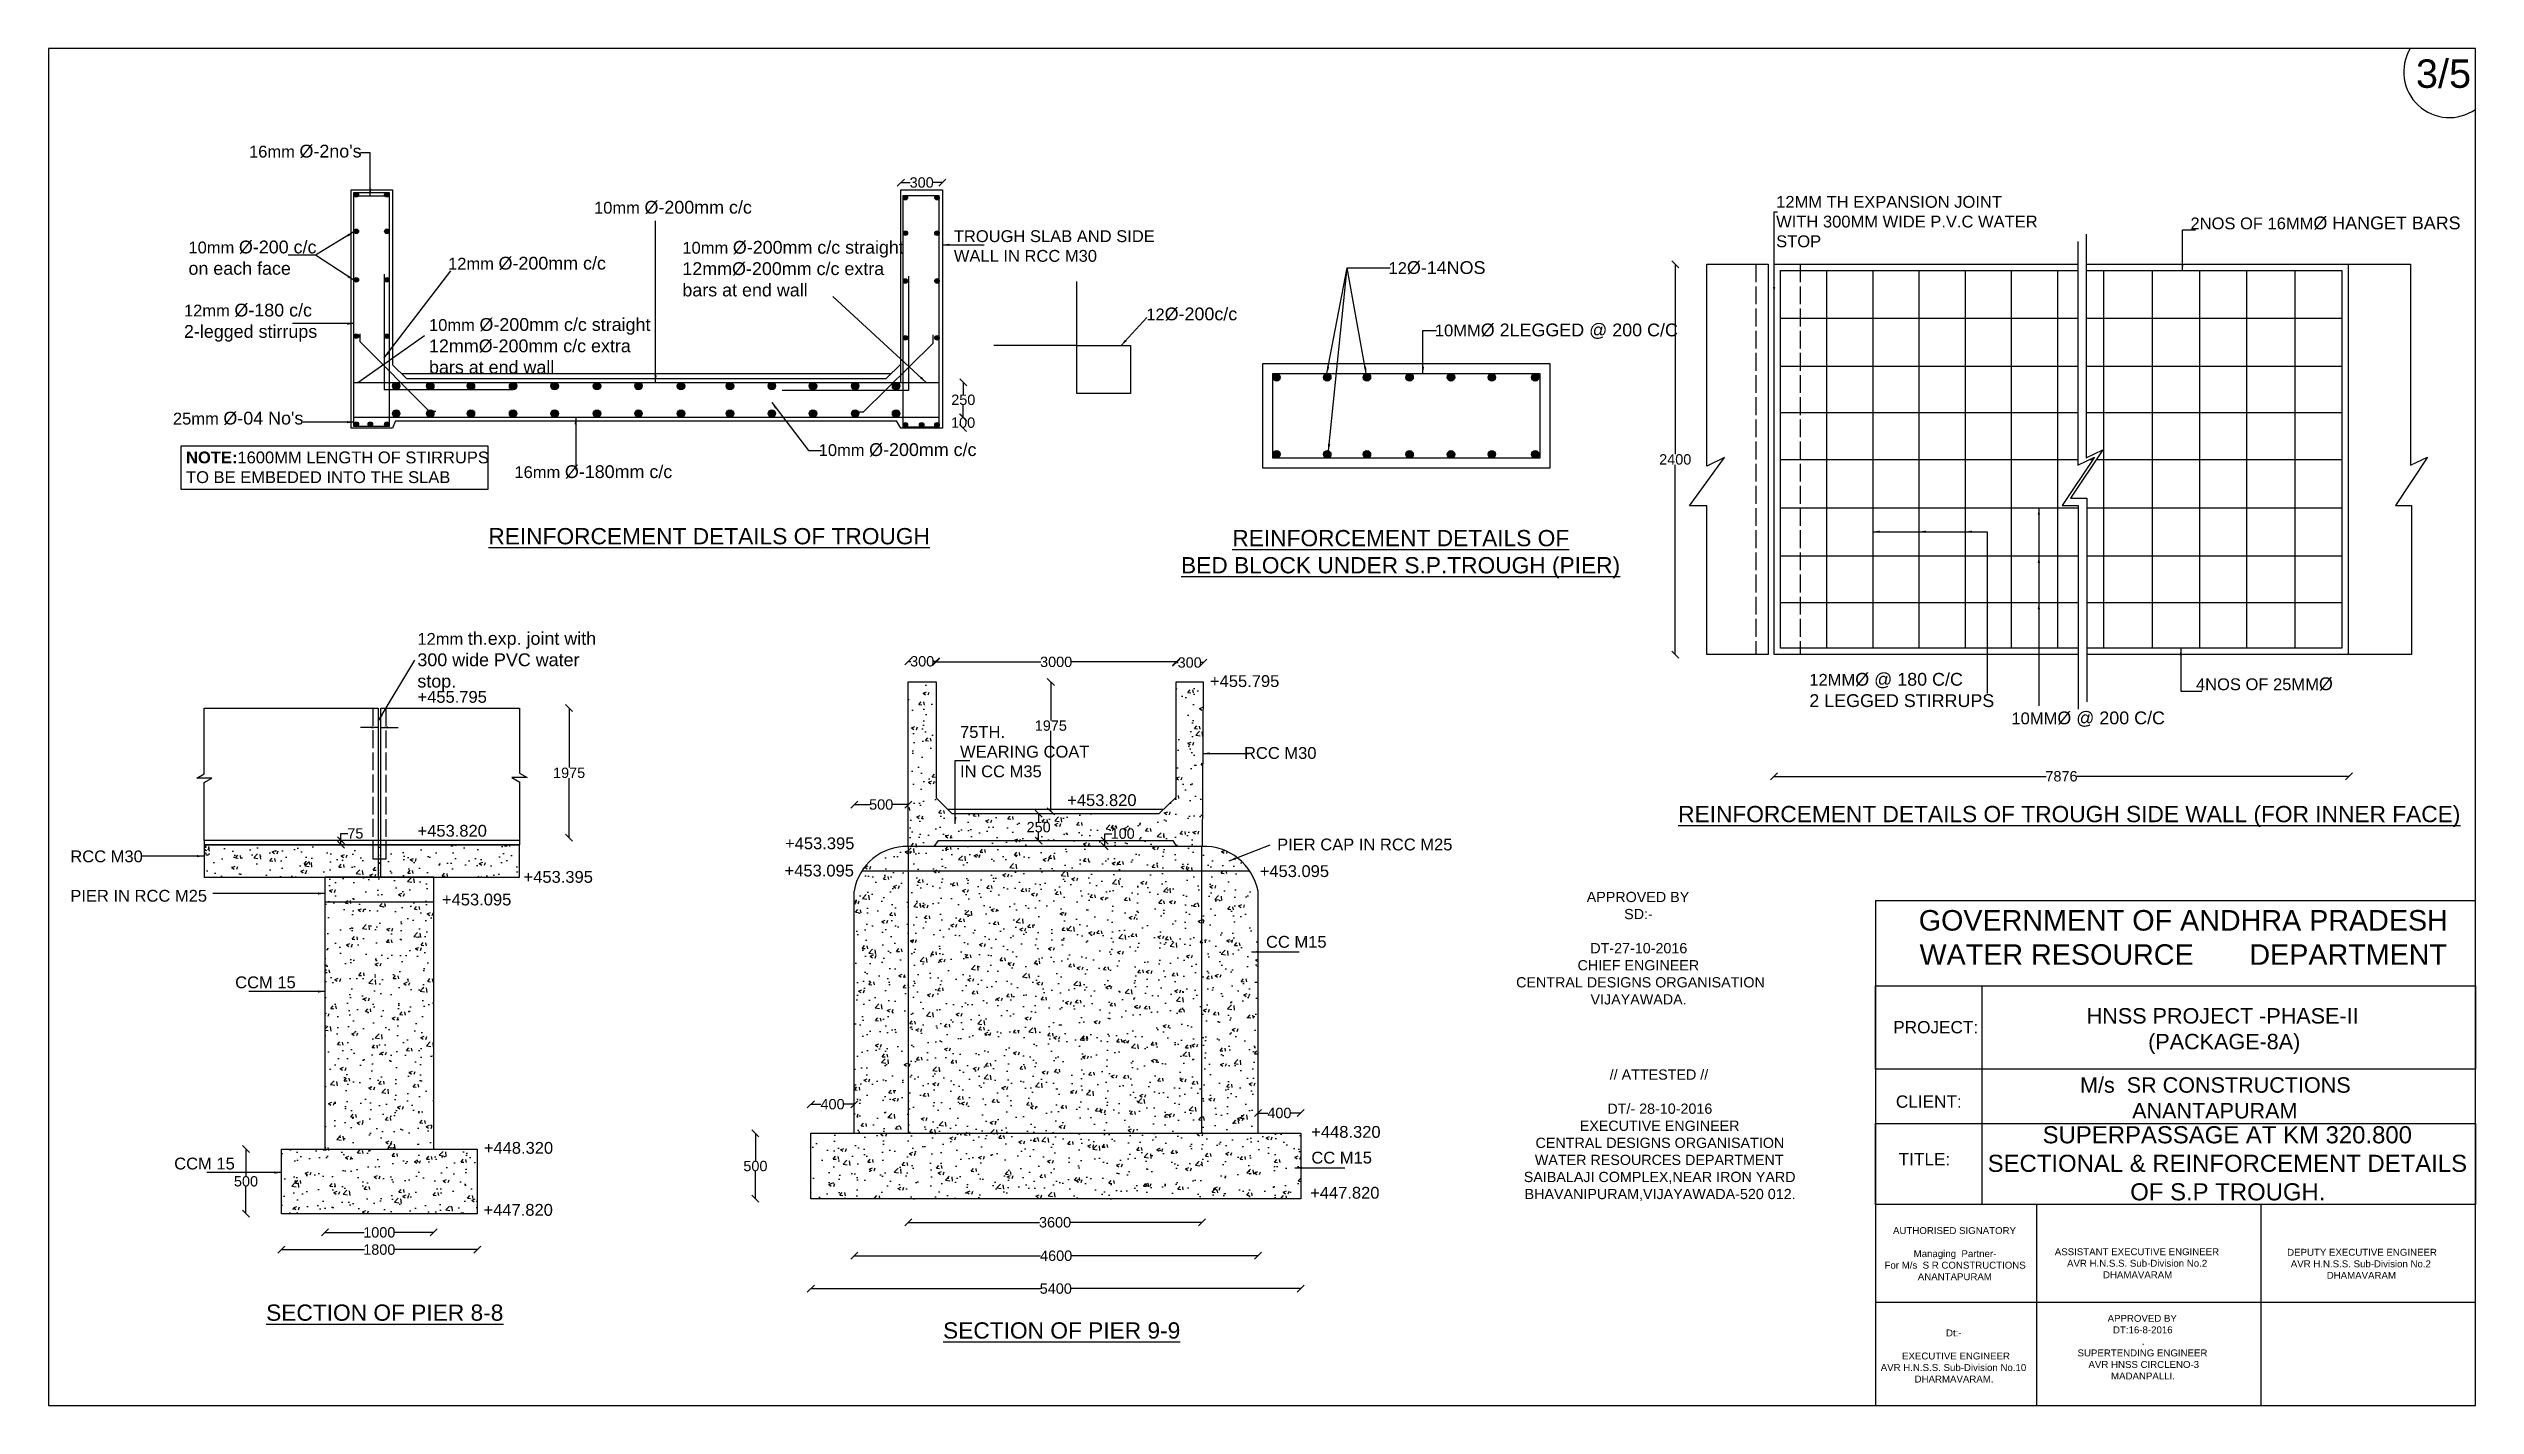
# Model space of a CAD drawing. Header units: millimetres. Extents: x 5124 to 6568637, y 2311 to 91879094.
# Drawn here: x 3806984 to 3839827, y 45935775 to 45954141 of the extents above; entities that cross this region are included whole.
import ezdxf

# ---------------------------------------------------------------- set-up
doc = ezdxf.new("R2010")
doc.units = ezdxf.units.MM
doc.header["$MEASUREMENT"] = 0
doc.linetypes.add('ACAD_ISO02W100', pattern=[15, 12, -3])
for name, color, linetype in [('DIMENSION', 7, 'Continuous'), ('DRAWING', 7, 'Continuous'), ('TEXT', 7, 'Continuous')]:
    doc.layers.add(name, color=color, linetype=linetype)
doc.styles.get("Standard").update_dxf_attribs({"font": 'arial.ttf', "height": 140})
doc.dimstyles.get("Standard").update_dxf_attribs({"dimtxt": 200, "dimasz": 110, "dimexe": 0.18, "dimexo": 0.0625, "dimgap": 0.09, "dimtad": 0, "dimtih": 1, "dimtoh": 1, "dimdec": 0, "dimzin": 0, "dimdsep": 46, "dimtxsty": 'Standard', "dimblk": 'OBLIQUE', "dimcen": 0.09, "dimse1": 1, "dimse2": 1, "dimadec": 0, "dimazin": 0, "dimtfac": 1, "dimtdec": 0, "dimtofl": 0, "dimtmove": 0, "dimatfit": 3, "dimfxl": 1, "dimtolj": 1, "dimtzin": 0, "dimarcsym": 0})
pattern_1 = [(50, (0, 0), (466.2191187, -40.7888877), [48.75, -536.25]), (355, (0, 0), (-90.188367, 488.924887), [39, -429]), (100.4514, (38.85, -3.4), (376.031098, 448.1357023), [41.4311235, -455.742373]), (46.1842, (0, 130), (693.7066816, -107.587359), [73.125, -804.375]), (96.6356, (57.8, 121.03), (607.530759, 633.176616), [62.146687, -683.61345]), (351.1842, (0, 130), (607.530264, 633.177091), [58.5, -643.5]), (21, (65, 97.5), (387.989584, -261.702279), [48.75, -536.25]), (326, (65, 97.5), (158.1549657, 471.3475293), [39, -429]), (71.4514, (97.33, 75.7), (546.1447086, 209.644823), [41.4311235, -455.742373]), (37.5, (0, 0), (7.90390596, 216.381005), [0, -423.8, 0, -435.5, 0, -430.625]), (7.5, (0, 0), (170.9951993, 256.3676127), [0, -248.3, 0, -414.05, 0, -164.125]), (327.5, (-144.95, 0), (346.9845835, -14.6606666), [0, -162.5, 0, -507, 0, -672.75]), (317.5, (-209.95, 0), (379.07101, 65.0682385), [0, -211.25, 0, -336.7, 0, -477.75])]

msp = doc.modelspace()

# ---------------------------------------------------------------- texts
at = {"layer": 'DRAWING'}
msp.add_text('3/5', height=384.43, dxfattribs=at).set_placement((3839021.7, 45953608.8))
at = {"layer": 'TEXT', "linetype": 'Continuous', "attachment_point": 1}
for s, insert, char_height, width in [("16mm {\\H1.0833x;Ø-2no's}", (3809697.2, 45952838.8), 160, 1515.763), ('10mm {\\H1.0833x;Ø-200mm c/c}', (3814366.1, 45952079.4), 160, 2310.438), ('12MM TH EXPANSION JOINT WITH 300MM WIDE P.V.C WATER STOP', (3830364, 45952145.5), 160, 3671.886), ('2NOS OF 16MM{\\H1.0833x;Ø HANGET BARS }', (3835970.5, 45951867), 160, 3775.571), ('10mm {\\H1.0833x;Ø-200 c/c\\Pon each face}', (3808877.4, 45951541.3), 160, 1932.026), ('10mm {\\H1.0833x;Ø-200mm c/c straight\\P12mmØ-200mm c/c extra\\Pbars at end wall}', (3815561.7, 45951537.1), 160, 3016.294), ('TROUGH SLAB AND SIDE \\PWALL IN RCC M30', (3819235.2, 45951681.2), 160, 3390.808), ('12mm {\\H1.0833x;Ø-200mm c/c}', (3812390.9, 45951322.4), 160, 2310.438), ('12{\\H1.0833x;Ø-14NOS}', (3825118.1, 45951262.7), 160, 2310.438), ('12mm {\\H1.0833x;Ø-180 c/c\\P2-legged stirrups}', (3808816.8, 45950687.4), 160, 1932.026), ('12{\\H1.0833x;Ø-200c/c}', (3821839.6, 45950635.4), 160, 2310.438), ('10mm {\\H1.0833x;Ø-200mm c/c straight\\P12mmØ-200mm c/c extra\\Pbars at end wall}', (3812132.8, 45950492.3), 160, 3016.294), ('10MM{\\H1.0833x;Ø 2LEGGED @ 200 C/C}', (3825745.1, 45950418.6), 160, 3485.078), ("25mm {\\H1.0833x;Ø-04 No's}", (3808667.5, 45949225.2), 160, 1932.026), ('{\\fArial|b1|i0|c0|p34;NOTE:}1600MM LENGTH OF STIRRUPS\\PTO BE EMBEDED INTO THE SLAB', (3808845.1, 45948686.4), 160, 4380.823), ('10mm {\\H1.0833x;Ø-200mm c/c}', (3817406.3, 45948798.7), 160, 2310.438), ('16mm {\\H1.0833x;Ø-180mm c/c}', (3813289, 45948500.6), 160, 2310.438), ('\\pi80.194;{\\LREINFORCEMENT DETAILS OF TROUGH}', (3812855.6, 45947650.6), 220, 6087.783), ('\\pi783.41;{\\LREINFORCEMENT DETAILS OF \\P\\pi89.349;BED BLOCK UNDER S.P.TROUGH (PIER)}', (3822220.6, 45947624.3), 220, 6087.783), ('12mm {\\H1.0833x;th.exp. joint with 300 wide PVC water stop.}', (3811975.7, 45946243.4), 160, 2766.572), ('+455.795', (3822701.7, 45945659.2), 160, 931.15), ('12MM{\\H1.0833x;Ø @ 180 C/C\\P2 LEGGED STIRRUPS}', (3830812.8, 45945690.2), 160, 2491.683), ('4NOS OF 25MM{\\H1.0833x;Ø}', (3836044.7, 45945629.6), 160, 1845.123), ('+455.795', (3811977.5, 45945445.5), 160, 931.15), ('75TH. \\PWEARING COAT\\PIN CC M35', (3819319.4, 45944970.5), 160, 1748.067), ('10MM{\\H1.0833x;Ø @ 200 C/C}', (3833547.8, 45945167.8), 160, 3485.078), ('RCC M30', (3823162.2, 45944686.4), 160, 1281.774), ('+453.820', (3820769.4, 45944048.2), 160, 931.15), ('+453.820', (3811977.6, 45943633.3), 160, 931.15), ('\\pi906.04;{\\LREINFORCEMENT DETAILS OF TROUGH SIDE WALL (FOR INNER FACE)}', (3828131.3, 45943889.7), 220, 12363.677), ('+453.395', (3816951.3, 45943463.5), 160, 931.15), ('PIER CAP IN RCC M25', (3823610.7, 45943447.7), 160, 2528.612), ('RCC M30\\P\\PPIER IN RCC M25', (3807278.8, 45943287), 160, 1967.102), ('+453.395', (3813412.7, 45943009), 160, 931.15), ('+453.095', (3816944.8, 45943094.7), 160, 931.15), ('+453.095', (3823374.7, 45943087.2), 160, 931.15), ('+453.095', (3812308.4, 45942703.1), 160, 931.15), ('CC M15', (3823460, 45942130.2), 160, 931.15), ('CCM 15', (3809509.7, 45941581.7), 160, 931.15), ('+448.320', (3824072.2, 45939557.5), 160, 931.15), ('CCM 15', (3808685, 45939129.3), 160, 931.15), ('+448.320', (3812874.4, 45939341.5), 160, 931.15), ('CC M15', (3824073.7, 45939209.3), 160, 931.15), ('+447.820', (3824057.1, 45938733.7), 160, 931.15), ('+447.820', (3812870.7, 45938502.5), 160, 931.15), ('\\pi1452.3;{\\LSECTION OF PIER 8-8}', (3808476.6, 45937141.5), 220, 6087.783), ('\\pi1452.3;{\\LSECTION OF PIER 9-9}', (3817637.3, 45936900.3), 220, 6087.783)]:
    msp.add_mtext(s, dxfattribs=dict(at, insert=insert, char_height=char_height, width=width))
at = {"layer": 'TEXT', "attachment_point": 1}
for s, insert, char_height, width in [('\\pi2784.3;APPROVED BY\\P\\pi3291.2;SD:-  \\P\\pi3477.4;\\P\\pi2833;DT-27-10-2016\\P\\pi2660.7;CHIEF ENGINEER                \\P\\pi1775.2; CENTRAL DESIGNS ORGANISATION\\P\\pi2835.5;VIJAYAWADA.', (3825015.6, 45942726.6), 138.563, 6954.896), ('\\pi2280.7;HNSS PROJECT -PHASE-II\\P\\pi3031.1; (PACKAGE-8A)\\P\\pi4055.2; ', (3832285.6, 45941152.9), 208.842, 8191.548), ('PROJECT:', (3831948.7, 45940977.9), 166.36, 1552.188), ('\\pi2810.6;// ATTESTED //\\P\\pi3477.4;\\P\\pi2779.2;DT/- 28-10-2016\\P\\pi2405.3;EXECUTIVE ENGINEER                \\P\\pi1806.9;CENTRAL DESIGNS ORGANISATION\\P\\pi1797.4;WATER RESOURCES DEPARTMENT\\P\\pi1647.5;SAIBALAJI COMPLEX,NEAR IRON YARD\\P\\pi1658.8;BHAVANIPURAM,VIJAYAWADA-520 012.', (3825300.5, 45940323), 138.563, 6954.896), ('\\pi851.58;M/s  SR CONSTRUCTIONS \\P\\pi1557.2;ANANTAPURAM', (3833624.2, 45940217), 208.842, 5329.404), ('CLIENT:', (3831983.9, 45939971), 166.36, 1552.188), ('\\pi948.89;SUPERPASSAGE AT KM 320.800\\P\\pi204.39;SECTIONAL & REINFORCEMENT DETAILS \\P\\pi2133.9;OF S.P TROUGH.', (3833021.3, 45939554.4), 231.558, 6866.015), ('TITLE:', (3832022.2, 45939191.3), 166.36, 902.101), ('\\pi1517.9;AUTHORISED SIGNATORY\\P\\pi2349.4;\\P\\pi1796.6;Managing  Partner-\\P\\pi1402.8;For M/s  S R CONSTRUCTIONS\\P\\pi1853;ANANTAPURAM', (3830427.5, 45938188.7), 93.615, 4698.807), ('\\pi2349.4;\\P\\P\\pi1238.4;ASSISTANT EXECUTIVE ENGINEER\\P\\pi1404.4;AVR H.N.S.S. Sub-Division No.2\\P\\pi1890.7;DHAMAVARAM', (3832896.1, 45938214.4), 93.615, 4698.807), ('\\pi2331.2; \\P\\pi2349.4;\\P\\pi1318.3; DEPUTY EXECUTIVE ENGINEER\\P\\pi1404.4;AVR H.N.S.S. Sub-Division No.2\\P\\pi1890.7;DHAMAVARAM', (3835923.7, 45938207.1), 93.615, 4698.807), ('\\pi2251.2;Dt:- \\P\\pi2349.4;\\P\\pi1583.6;  EXECUTIVE ENGINEER\\P\\pi1367.7;AVR H.N.S.S. Sub-Division No.10\\P\\pi1826.1;DHARMAVARAM.', (3830410.9, 45936803.5), 93.615, 4698.807), ('\\pi1881.1;APPROVED BY\\P\\pi1954;DT:16-8-2016 \\P\\pi2342.9;.  \\P\\pi1473.9;SUPERTENDING ENGINEER                \\P\\pi1585.7; AVR HNSS CIRCLENO-3\\P\\pi1927.5;MADANPALLI.', (3832968.1, 45937000.9), 93.615, 4698.807)]:
    msp.add_mtext(s, dxfattribs=dict(at, insert=insert, char_height=char_height, width=width))
at = {"layer": 'TEXT', "color": 7, "insert": (3835873.3, 45942107.7), "char_height": 277.869, "width": 7924.494, "attachment_point": 5}
msp.add_mtext('GOVERNMENT OF ANDHRA PRADESH\\PWATER RESOURCE       DEPARTMENT', dxfattribs=at)

# ---------------------------------------------------------------- blocks, each defined once
blk = doc.blocks.new('_Oblique')
at = {"color": 0, "linetype": 'ByBlock', "lineweight": -2}
blk.add_line((-0.5, -0.5), (0.5, 0.5), dxfattribs=at)
blk = doc.blocks.new('*D89')
at = {"layer": 'Defpoints', "color": 0, "linetype": 'Continuous', "transparency": 16777216}
for p in [(3818518, 45952228), (3819081, 45952327), (3819081, 45952228)]:
    blk.add_point(p, dxfattribs=at)
at = {"layer": 'TEXT', "color": 0, "linetype": 'Continuous', "lineweight": -2, "transparency": 16777216}
for p, q in [((3818518, 45952327), (3818645, 45952327)), ((3819081, 45952327), (3818954, 45952327))]:
    blk.add_line(p, q, dxfattribs=at)
at = {"layer": 'TEXT', "color": 0, "linetype": 'Continuous', "lineweight": -2, "transparency": 16777216, "xscale": 95, "yscale": 95, "zscale": 95, "rotation": 180}
blk.add_blockref('_Oblique', (3818518, 45952327), dxfattribs=at)
at = {"layer": 'TEXT', "color": 0, "linetype": 'Continuous', "lineweight": -2, "transparency": 16777216, "xscale": 95, "yscale": 95, "zscale": 95}
blk.add_blockref('_Oblique', (3819081, 45952327), dxfattribs=at)
at = {"layer": 'TEXT', "color": 0, "linetype": 'Continuous', "transparency": 16777216, "insert": (3818800, 45952327), "char_height": 140, "attachment_point": 5}
blk.add_mtext('\\A1;300', dxfattribs=at)
blk = doc.blocks.new('*D90')
at = {"layer": 'Defpoints', "color": 0, "linetype": 'Continuous', "transparency": 16777216}
for p in [(3819025, 45949623), (3819363, 45949623), (3819034, 45949150)]:
    blk.add_point(p, dxfattribs=at)
at = {"layer": 'TEXT', "color": 0, "linetype": 'Continuous', "lineweight": -2, "transparency": 16777216}
for p, q in [((3819363, 45949623), (3819363, 45949458)), ((3819363, 45949150), (3819363, 45949315))]:
    blk.add_line(p, q, dxfattribs=at)
at = {"layer": 'TEXT', "color": 0, "linetype": 'Continuous', "lineweight": -2, "transparency": 16777216, "xscale": 95, "yscale": 95, "zscale": 95}
for p, rotation in [((3819363, 45949623), 90), ((3819363, 45949150), 270)]:
    blk.add_blockref('_Oblique', p, dxfattribs=dict(at, rotation=rotation))
at = {"layer": 'TEXT', "color": 0, "linetype": 'Continuous', "transparency": 16777216, "insert": (3819363, 45949386), "char_height": 140, "attachment_point": 5}
blk.add_mtext('\\A1;250', dxfattribs=at)
blk = doc.blocks.new('*D91')
at = {"layer": 'Defpoints', "color": 0, "linetype": 'Continuous', "transparency": 16777216}
for p in [(3819034, 45949150), (3819081, 45949004), (3819361, 45949150)]:
    blk.add_point(p, dxfattribs=at)
at = {"layer": 'TEXT', "color": 0, "linetype": 'Continuous', "lineweight": -2, "transparency": 16777216}
for p, q in [((3819361, 45949150), (3819361, 45949148)), ((3819361, 45949004), (3819361, 45949005))]:
    blk.add_line(p, q, dxfattribs=at)
at = {"layer": 'TEXT', "color": 0, "linetype": 'Continuous', "lineweight": -2, "transparency": 16777216, "xscale": 95, "yscale": 95, "zscale": 95}
for p, rotation in [((3819361, 45949150), 90), ((3819361, 45949004), 270)]:
    blk.add_blockref('_Oblique', p, dxfattribs=dict(at, rotation=rotation))
at = {"layer": 'TEXT', "color": 0, "linetype": 'Continuous', "transparency": 16777216, "insert": (3819361, 45949077), "char_height": 140, "attachment_point": 5}
blk.add_mtext('\\A1;100', dxfattribs=at)
blk = doc.blocks.new('*D92')
at = {"layer": 'Defpoints', "color": 0, "linetype": 'Continuous', "transparency": 16777216}
for p in [(3829427, 45951220), (3828998, 45945938), (3829427, 45945938)]:
    blk.add_point(p, dxfattribs=at)
at = {"layer": 'DIMENSION', "color": 0, "linetype": 'Continuous', "lineweight": -2, "transparency": 16777216}
for p, q in [((3828998, 45951220), (3828998, 45948651)), ((3828998, 45945938), (3828998, 45948508))]:
    blk.add_line(p, q, dxfattribs=at)
at = {"layer": 'DIMENSION', "color": 0, "linetype": 'Continuous', "lineweight": -2, "transparency": 16777216, "xscale": 95, "yscale": 95, "zscale": 95}
for p, rotation in [((3828998, 45951220), 90), ((3828998, 45945938), 270)]:
    blk.add_blockref('_Oblique', p, dxfattribs=dict(at, rotation=rotation))
at = {"layer": 'DIMENSION', "color": 0, "linetype": 'Continuous', "transparency": 16777216, "insert": (3828998, 45948579), "char_height": 140, "attachment_point": 5}
blk.add_mtext('\\A1;2400', dxfattribs=at)
blk = doc.blocks.new('*D93')
at = {"layer": 'Defpoints', "color": 0, "linetype": 'Continuous', "transparency": 16777216}
for p in [(3830335, 45945938), (3838115, 45945938), (3838115, 45944290)]:
    blk.add_point(p, dxfattribs=at)
at = {"layer": 'DIMENSION', "color": 0, "linetype": 'Continuous', "lineweight": -2, "transparency": 16777216}
for p, q in [((3830335, 45944290), (3834016, 45944290)), ((3838115, 45944290), (3834434, 45944290))]:
    blk.add_line(p, q, dxfattribs=at)
at = {"layer": 'DIMENSION', "color": 0, "linetype": 'Continuous', "lineweight": -2, "transparency": 16777216, "xscale": 95, "yscale": 95, "zscale": 95, "rotation": 180}
blk.add_blockref('_Oblique', (3830335, 45944290), dxfattribs=at)
at = {"layer": 'DIMENSION', "color": 0, "linetype": 'Continuous', "lineweight": -2, "transparency": 16777216, "xscale": 95, "yscale": 95, "zscale": 95}
blk.add_blockref('_Oblique', (3838115, 45944290), dxfattribs=at)
at = {"layer": 'DIMENSION', "color": 0, "linetype": 'Continuous', "transparency": 16777216, "insert": (3834225, 45944290), "char_height": 140, "attachment_point": 5}
blk.add_mtext('\\A1;7876', dxfattribs=at)
blk = doc.blocks.new('*D96')
at = {"layer": 'Defpoints', "color": 0, "linetype": 'Continuous', "transparency": 16777216}
for p in [(3810936, 45943422), (3810936, 45943365), (3810940, 45943422)]:
    blk.add_point(p, dxfattribs=at)
at = {"layer": 'DIMENSION', "color": 0, "linetype": 'Continuous', "lineweight": -2, "transparency": 16777216}
for p, q in [((3810940, 45943422), (3810940, 45943517)), ((3810940, 45943517), (3811036, 45943517)), ((3810940, 45943365), (3810940, 45943422))]:
    blk.add_line(p, q, dxfattribs=at)
at = {"layer": 'DIMENSION', "color": 0, "linetype": 'Continuous', "lineweight": -2, "transparency": 16777216, "xscale": 95, "yscale": 95, "zscale": 95}
for p, rotation in [((3810940, 45943422), 90), ((3810940, 45943365), 270)]:
    blk.add_blockref('_Oblique', p, dxfattribs=dict(at, rotation=rotation))
at = {"layer": 'DIMENSION', "color": 0, "linetype": 'Continuous', "transparency": 16777216, "insert": (3811136, 45943517), "char_height": 140, "attachment_point": 5}
blk.add_mtext('\\A1;75', dxfattribs=at)
blk = doc.blocks.new('*D97')
at = {"layer": 'Defpoints', "color": 0, "linetype": 'Continuous', "transparency": 16777216}
for p in [(3813358, 45945213), (3814029, 45945213), (3813360, 45943460)]:
    blk.add_point(p, dxfattribs=at)
at = {"layer": 'DIMENSION', "color": 0, "linetype": 'Continuous', "lineweight": -2, "transparency": 16777216}
for p, q in [((3814029, 45945213), (3814029, 45944408)), ((3814029, 45943460), (3814029, 45944265))]:
    blk.add_line(p, q, dxfattribs=at)
at = {"layer": 'DIMENSION', "color": 0, "linetype": 'Continuous', "lineweight": -2, "transparency": 16777216, "xscale": 95, "yscale": 95, "zscale": 95}
for p, rotation in [((3814029, 45945213), 90), ((3814029, 45943460), 270)]:
    blk.add_blockref('_Oblique', p, dxfattribs=dict(at, rotation=rotation))
at = {"layer": 'DIMENSION', "color": 0, "linetype": 'Continuous', "transparency": 16777216, "insert": (3814029, 45944337), "char_height": 140, "attachment_point": 5}
blk.add_mtext('\\A1;1975', dxfattribs=at)
blk = doc.blocks.new('*D98')
at = {"layer": 'Defpoints', "color": 0, "linetype": 'Continuous', "transparency": 16777216}
for p in [(3810135, 45939245), (3809656, 45938371), (3810135, 45938371)]:
    blk.add_point(p, dxfattribs=at)
at = {"layer": 'DIMENSION', "color": 0, "linetype": 'Continuous', "lineweight": -2, "transparency": 16777216}
for p, q in [((3809656, 45939245), (3809656, 45938880)), ((3809656, 45938371), (3809656, 45938736))]:
    blk.add_line(p, q, dxfattribs=at)
at = {"layer": 'DIMENSION', "color": 0, "linetype": 'Continuous', "lineweight": -2, "transparency": 16777216, "xscale": 95, "yscale": 95, "zscale": 95}
for p, rotation in [((3809656, 45939245), 90), ((3809656, 45938371), 270)]:
    blk.add_blockref('_Oblique', p, dxfattribs=dict(at, rotation=rotation))
at = {"layer": 'DIMENSION', "color": 0, "linetype": 'Continuous', "transparency": 16777216, "insert": (3809656, 45938808), "char_height": 140, "attachment_point": 5}
blk.add_mtext('\\A1;500', dxfattribs=at)
blk = doc.blocks.new('*D99')
at = {"layer": 'Defpoints', "color": 0, "linetype": 'Continuous', "transparency": 16777216}
for p in [(3810724, 45939245), (3812196, 45939245), (3812196, 45938117)]:
    blk.add_point(p, dxfattribs=at)
at = {"layer": 'DIMENSION', "color": 0, "linetype": 'Continuous', "lineweight": -2, "transparency": 16777216}
for p, q in [((3810724, 45938117), (3811257, 45938117)), ((3812196, 45938117), (3811662, 45938117))]:
    blk.add_line(p, q, dxfattribs=at)
at = {"layer": 'DIMENSION', "color": 0, "linetype": 'Continuous', "lineweight": -2, "transparency": 16777216, "xscale": 95, "yscale": 95, "zscale": 95, "rotation": 180}
blk.add_blockref('_Oblique', (3810724, 45938117), dxfattribs=at)
at = {"layer": 'DIMENSION', "color": 0, "linetype": 'Continuous', "lineweight": -2, "transparency": 16777216, "xscale": 95, "yscale": 95, "zscale": 95}
blk.add_blockref('_Oblique', (3812196, 45938117), dxfattribs=at)
at = {"layer": 'DIMENSION', "color": 0, "linetype": 'Continuous', "transparency": 16777216, "insert": (3811460, 45938117), "char_height": 140, "attachment_point": 5}
blk.add_mtext('\\A1;1000', dxfattribs=at)
blk = doc.blocks.new('*D100')
at = {"layer": 'Defpoints', "color": 0, "linetype": 'Continuous', "transparency": 16777216}
for p in [(3810135, 45938371), (3812786, 45938371), (3812786, 45937884)]:
    blk.add_point(p, dxfattribs=at)
at = {"layer": 'DIMENSION', "color": 0, "linetype": 'Continuous', "lineweight": -2, "transparency": 16777216}
for p, q in [((3810135, 45937884), (3811258, 45937884)), ((3812786, 45937884), (3811663, 45937884))]:
    blk.add_line(p, q, dxfattribs=at)
at = {"layer": 'DIMENSION', "color": 0, "linetype": 'Continuous', "lineweight": -2, "transparency": 16777216, "xscale": 95, "yscale": 95, "zscale": 95, "rotation": 180}
blk.add_blockref('_Oblique', (3810135, 45937884), dxfattribs=at)
at = {"layer": 'DIMENSION', "color": 0, "linetype": 'Continuous', "lineweight": -2, "transparency": 16777216, "xscale": 95, "yscale": 95, "zscale": 95}
blk.add_blockref('_Oblique', (3812786, 45937884), dxfattribs=at)
at = {"layer": 'DIMENSION', "color": 0, "linetype": 'Continuous', "transparency": 16777216, "insert": (3811460, 45937884), "char_height": 140, "attachment_point": 5}
blk.add_mtext('\\A1;1800', dxfattribs=at)
blk = doc.blocks.new('*D103')
at = {"layer": 'Defpoints', "color": 0, "linetype": 'Continuous', "transparency": 16777216}
for p in [(3818996, 45945846), (3818618, 45945568), (3818996, 45945568)]:
    blk.add_point(p, dxfattribs=at)
at = {"layer": 'DRAWING', "color": 0, "linetype": 'Continuous', "lineweight": -2, "transparency": 16777216}
for p, q in [((3818618, 45945846), (3818652, 45945846)), ((3818996, 45945846), (3818961, 45945846))]:
    blk.add_line(p, q, dxfattribs=at)
at = {"layer": 'DRAWING', "color": 0, "linetype": 'Continuous', "lineweight": -2, "transparency": 16777216, "xscale": 95, "yscale": 95, "zscale": 95, "rotation": 180}
blk.add_blockref('_Oblique', (3818618, 45945846), dxfattribs=at)
at = {"layer": 'DRAWING', "color": 0, "linetype": 'Continuous', "lineweight": -2, "transparency": 16777216, "xscale": 95, "yscale": 95, "zscale": 95}
blk.add_blockref('_Oblique', (3818996, 45945846), dxfattribs=at)
at = {"layer": 'DRAWING', "color": 0, "linetype": 'Continuous', "transparency": 16777216, "insert": (3818807, 45945846), "char_height": 140, "attachment_point": 5}
blk.add_mtext('\\A1;300', dxfattribs=at)
blk = doc.blocks.new('*D104')
at = {"layer": 'Defpoints', "color": 0, "linetype": 'Continuous', "transparency": 16777216}
for p in [(3822244, 45945839), (3818996, 45945568), (3822244, 45945568)]:
    blk.add_point(p, dxfattribs=at)
at = {"layer": 'DRAWING', "color": 0, "linetype": 'Continuous', "lineweight": -2, "transparency": 16777216}
for p, q in [((3818996, 45945839), (3820411, 45945839)), ((3822244, 45945839), (3820829, 45945839))]:
    blk.add_line(p, q, dxfattribs=at)
at = {"layer": 'DRAWING', "color": 0, "linetype": 'Continuous', "lineweight": -2, "transparency": 16777216, "xscale": 95, "yscale": 95, "zscale": 95, "rotation": 180}
blk.add_blockref('_Oblique', (3818996, 45945839), dxfattribs=at)
at = {"layer": 'DRAWING', "color": 0, "linetype": 'Continuous', "lineweight": -2, "transparency": 16777216, "xscale": 95, "yscale": 95, "zscale": 95}
blk.add_blockref('_Oblique', (3822244, 45945839), dxfattribs=at)
at = {"layer": 'DRAWING', "color": 0, "linetype": 'Continuous', "transparency": 16777216, "insert": (3820620, 45945839), "char_height": 140, "attachment_point": 5}
blk.add_mtext('\\A1;3000', dxfattribs=at)
blk = doc.blocks.new('*D105')
at = {"layer": 'Defpoints', "color": 0, "linetype": 'Continuous', "transparency": 16777216}
for p in [(3822610, 45945830), (3822244, 45945568), (3822610, 45945565)]:
    blk.add_point(p, dxfattribs=at)
at = {"layer": 'DRAWING', "color": 0, "linetype": 'Continuous', "lineweight": -2, "transparency": 16777216}
for p, q in [((3822244, 45945830), (3822272, 45945830)), ((3822610, 45945830), (3822581, 45945830))]:
    blk.add_line(p, q, dxfattribs=at)
at = {"layer": 'DRAWING', "color": 0, "linetype": 'Continuous', "lineweight": -2, "transparency": 16777216, "xscale": 95, "yscale": 95, "zscale": 95, "rotation": 180}
blk.add_blockref('_Oblique', (3822244, 45945830), dxfattribs=at)
at = {"layer": 'DRAWING', "color": 0, "linetype": 'Continuous', "lineweight": -2, "transparency": 16777216, "xscale": 95, "yscale": 95, "zscale": 95}
blk.add_blockref('_Oblique', (3822610, 45945830), dxfattribs=at)
at = {"layer": 'DRAWING', "color": 0, "linetype": 'Continuous', "transparency": 16777216, "insert": (3822427, 45945830), "char_height": 140, "attachment_point": 5}
blk.add_mtext('\\A1;300', dxfattribs=at)
blk = doc.blocks.new('*D106')
at = {"layer": 'Defpoints', "color": 0, "linetype": 'Continuous', "transparency": 16777216}
for p in [(3818996, 45945568), (3819178, 45943816), (3820548, 45943816)]:
    blk.add_point(p, dxfattribs=at)
at = {"layer": 'DRAWING', "color": 0, "linetype": 'Continuous', "lineweight": -2, "transparency": 16777216}
for p, q in [((3820548, 45945568), (3820548, 45945048)), ((3820548, 45943816), (3820548, 45944905))]:
    blk.add_line(p, q, dxfattribs=at)
at = {"layer": 'DRAWING', "color": 0, "linetype": 'Continuous', "lineweight": -2, "transparency": 16777216, "xscale": 95, "yscale": 95, "zscale": 95}
for p, rotation in [((3820548, 45945568), 90), ((3820548, 45943816), 270)]:
    blk.add_blockref('_Oblique', p, dxfattribs=dict(at, rotation=rotation))
at = {"layer": 'DRAWING', "color": 0, "linetype": 'Continuous', "transparency": 16777216, "insert": (3820548, 45944976), "char_height": 140, "attachment_point": 5}
blk.add_mtext('\\A1;1975', dxfattribs=at)
blk = doc.blocks.new('*D107')
at = {"layer": 'Defpoints', "color": 0, "linetype": 'Continuous', "transparency": 16777216}
for p in [(3820383, 45943785), (3820383, 45943420), (3820383, 45943420)]:
    blk.add_point(p, dxfattribs=at)
at = {"layer": 'DRAWING', "color": 0, "linetype": 'Continuous', "lineweight": -2, "transparency": 16777216}
for p, q in [((3820383, 45943785), (3820383, 45943674)), ((3820383, 45943420), (3820383, 45943531))]:
    blk.add_line(p, q, dxfattribs=at)
at = {"layer": 'DRAWING', "color": 0, "linetype": 'Continuous', "lineweight": -2, "transparency": 16777216, "xscale": 95, "yscale": 95, "zscale": 95}
for p, rotation in [((3820383, 45943785), 90), ((3820383, 45943420), 270)]:
    blk.add_blockref('_Oblique', p, dxfattribs=dict(at, rotation=rotation))
at = {"layer": 'DRAWING', "color": 0, "linetype": 'Continuous', "transparency": 16777216, "insert": (3820383, 45943602), "char_height": 140, "attachment_point": 5}
blk.add_mtext('\\A1;250', dxfattribs=at)
blk = doc.blocks.new('*D108')
at = {"layer": 'Defpoints', "color": 0, "linetype": 'Continuous', "transparency": 16777216}
for p in [(3821277, 45943420), (3821277, 45943420), (3821277, 45943342)]:
    blk.add_point(p, dxfattribs=at)
at = {"layer": 'DRAWING', "color": 0, "linetype": 'Continuous', "lineweight": -2, "transparency": 16777216}
for p, q in [((3821277, 45943420), (3821277, 45943514)), ((3821277, 45943514), (3821372, 45943514)), ((3821277, 45943342), (3821277, 45943420))]:
    blk.add_line(p, q, dxfattribs=at)
at = {"layer": 'DRAWING', "color": 0, "linetype": 'Continuous', "lineweight": -2, "transparency": 16777216, "xscale": 95, "yscale": 95, "zscale": 95}
for p, rotation in [((3821277, 45943420), 90), ((3821277, 45943342), 270)]:
    blk.add_blockref('_Oblique', p, dxfattribs=dict(at, rotation=rotation))
at = {"layer": 'DRAWING', "color": 0, "linetype": 'Continuous', "transparency": 16777216, "insert": (3821520, 45943514), "char_height": 140, "attachment_point": 5}
blk.add_mtext('\\A1;100', dxfattribs=at)
blk = doc.blocks.new('*D109')
at = {"layer": 'Defpoints', "color": 0, "linetype": 'Continuous', "transparency": 16777216}
for p in [(3818618, 45943908), (3817888, 45942736), (3818618, 45942736)]:
    blk.add_point(p, dxfattribs=at)
at = {"layer": 'DRAWING', "color": 0, "linetype": 'Continuous', "lineweight": -2, "transparency": 16777216}
for p, q in [((3817888, 45943908), (3818098, 45943908)), ((3818618, 45943908), (3818407, 45943908))]:
    blk.add_line(p, q, dxfattribs=at)
at = {"layer": 'DRAWING', "color": 0, "linetype": 'Continuous', "lineweight": -2, "transparency": 16777216, "xscale": 95, "yscale": 95, "zscale": 95, "rotation": 180}
blk.add_blockref('_Oblique', (3817888, 45943908), dxfattribs=at)
at = {"layer": 'DRAWING', "color": 0, "linetype": 'Continuous', "lineweight": -2, "transparency": 16777216, "xscale": 95, "yscale": 95, "zscale": 95}
blk.add_blockref('_Oblique', (3818618, 45943908), dxfattribs=at)
at = {"layer": 'DRAWING', "color": 0, "linetype": 'Continuous', "transparency": 16777216, "insert": (3818252, 45943908), "char_height": 140, "attachment_point": 5}
blk.add_mtext('\\A1;500', dxfattribs=at)
blk = doc.blocks.new('*D110')
at = {"layer": 'Defpoints', "color": 0, "linetype": 'Continuous', "transparency": 16777216}
for p in [(3823930, 45939733), (3823352, 45939458), (3823930, 45939458)]:
    blk.add_point(p, dxfattribs=at)
at = {"layer": 'DRAWING', "color": 0, "linetype": 'Continuous', "lineweight": -2, "transparency": 16777216}
for p, q in [((3823352, 45939733), (3823484, 45939733)), ((3823930, 45939733), (3823798, 45939733))]:
    blk.add_line(p, q, dxfattribs=at)
at = {"layer": 'DRAWING', "color": 0, "linetype": 'Continuous', "lineweight": -2, "transparency": 16777216, "xscale": 95, "yscale": 95, "zscale": 95, "rotation": 180}
blk.add_blockref('_Oblique', (3823352, 45939733), dxfattribs=at)
at = {"layer": 'DRAWING', "color": 0, "linetype": 'Continuous', "lineweight": -2, "transparency": 16777216, "xscale": 95, "yscale": 95, "zscale": 95}
blk.add_blockref('_Oblique', (3823930, 45939733), dxfattribs=at)
at = {"layer": 'DRAWING', "color": 0, "linetype": 'Continuous', "transparency": 16777216, "insert": (3823641, 45939733), "char_height": 140, "attachment_point": 5}
blk.add_mtext('\\A1;400', dxfattribs=at)
blk = doc.blocks.new('*D111')
at = {"layer": 'Defpoints', "color": 0, "linetype": 'Continuous', "transparency": 16777216}
for p in [(3817300, 45939852), (3817300, 45939458), (3817888, 45939458)]:
    blk.add_point(p, dxfattribs=at)
at = {"layer": 'DRAWING', "color": 0, "linetype": 'Continuous', "lineweight": -2, "transparency": 16777216}
for p, q in [((3817300, 45939852), (3817437, 45939852)), ((3817888, 45939852), (3817751, 45939852))]:
    blk.add_line(p, q, dxfattribs=at)
at = {"layer": 'DRAWING', "color": 0, "linetype": 'Continuous', "lineweight": -2, "transparency": 16777216, "xscale": 95, "yscale": 95, "zscale": 95, "rotation": 180}
blk.add_blockref('_Oblique', (3817300, 45939852), dxfattribs=at)
at = {"layer": 'DRAWING', "color": 0, "linetype": 'Continuous', "lineweight": -2, "transparency": 16777216, "xscale": 95, "yscale": 95, "zscale": 95}
blk.add_blockref('_Oblique', (3817888, 45939852), dxfattribs=at)
at = {"layer": 'DRAWING', "color": 0, "linetype": 'Continuous', "transparency": 16777216, "insert": (3817594, 45939852), "char_height": 140, "attachment_point": 5}
blk.add_mtext('\\A1;400', dxfattribs=at)
blk = doc.blocks.new('*D112')
at = {"layer": 'Defpoints', "color": 0, "linetype": 'Continuous', "transparency": 16777216}
for p in [(3817300, 45939458), (3816550, 45938572), (3817300, 45938572)]:
    blk.add_point(p, dxfattribs=at)
at = {"layer": 'DRAWING', "color": 0, "linetype": 'Continuous', "lineweight": -2, "transparency": 16777216}
for p, q in [((3816550, 45939458), (3816550, 45939087)), ((3816550, 45938572), (3816550, 45938943))]:
    blk.add_line(p, q, dxfattribs=at)
at = {"layer": 'DRAWING', "color": 0, "linetype": 'Continuous', "lineweight": -2, "transparency": 16777216, "xscale": 95, "yscale": 95, "zscale": 95}
for p, rotation in [((3816550, 45939458), 90), ((3816550, 45938572), 270)]:
    blk.add_blockref('_Oblique', p, dxfattribs=dict(at, rotation=rotation))
at = {"layer": 'DRAWING', "color": 0, "linetype": 'Continuous', "transparency": 16777216, "insert": (3816550, 45939015), "char_height": 140, "attachment_point": 5}
blk.add_mtext('\\A1;500', dxfattribs=at)
blk = doc.blocks.new('*D113')
at = {"layer": 'Defpoints', "color": 0, "linetype": 'Continuous', "transparency": 16777216}
for p in [(3818618, 45939458), (3822592, 45939458), (3822592, 45938253)]:
    blk.add_point(p, dxfattribs=at)
at = {"layer": 'DRAWING', "color": 0, "linetype": 'Continuous', "lineweight": -2, "transparency": 16777216}
for p, q in [((3818618, 45938253), (3820396, 45938253)), ((3822592, 45938253), (3820814, 45938253))]:
    blk.add_line(p, q, dxfattribs=at)
at = {"layer": 'DRAWING', "color": 0, "linetype": 'Continuous', "lineweight": -2, "transparency": 16777216, "xscale": 95, "yscale": 95, "zscale": 95, "rotation": 180}
blk.add_blockref('_Oblique', (3818618, 45938253), dxfattribs=at)
at = {"layer": 'DRAWING', "color": 0, "linetype": 'Continuous', "lineweight": -2, "transparency": 16777216, "xscale": 95, "yscale": 95, "zscale": 95}
blk.add_blockref('_Oblique', (3822592, 45938253), dxfattribs=at)
at = {"layer": 'DRAWING', "color": 0, "linetype": 'Continuous', "transparency": 16777216, "insert": (3820605, 45938253), "char_height": 140, "attachment_point": 5}
blk.add_mtext('\\A1;3600', dxfattribs=at)
blk = doc.blocks.new('*D114')
at = {"layer": 'Defpoints', "color": 0, "linetype": 'Continuous', "transparency": 16777216}
for p in [(3817888, 45939458), (3823352, 45939458), (3823352, 45937801)]:
    blk.add_point(p, dxfattribs=at)
at = {"layer": 'DRAWING', "color": 0, "linetype": 'Continuous', "lineweight": -2, "transparency": 16777216}
for p, q in [((3817888, 45937801), (3820408, 45937801)), ((3823352, 45937801), (3820832, 45937801))]:
    blk.add_line(p, q, dxfattribs=at)
at = {"layer": 'DRAWING', "color": 0, "linetype": 'Continuous', "lineweight": -2, "transparency": 16777216, "xscale": 95, "yscale": 95, "zscale": 95, "rotation": 180}
blk.add_blockref('_Oblique', (3817888, 45937801), dxfattribs=at)
at = {"layer": 'DRAWING', "color": 0, "linetype": 'Continuous', "lineweight": -2, "transparency": 16777216, "xscale": 95, "yscale": 95, "zscale": 95}
blk.add_blockref('_Oblique', (3823352, 45937801), dxfattribs=at)
at = {"layer": 'DRAWING', "color": 0, "linetype": 'Continuous', "transparency": 16777216, "insert": (3820620, 45937801), "char_height": 140, "attachment_point": 5}
blk.add_mtext('\\A1;4600', dxfattribs=at)
blk = doc.blocks.new('*D115')
at = {"layer": 'Defpoints', "color": 0, "linetype": 'Continuous', "transparency": 16777216}
for p in [(3817300, 45938572), (3823930, 45938572), (3823930, 45937356)]:
    blk.add_point(p, dxfattribs=at)
at = {"layer": 'DRAWING', "color": 0, "linetype": 'Continuous', "lineweight": -2, "transparency": 16777216}
for p, q in [((3817300, 45937356), (3820406, 45937356)), ((3823930, 45937356), (3820824, 45937356))]:
    blk.add_line(p, q, dxfattribs=at)
at = {"layer": 'DRAWING', "color": 0, "linetype": 'Continuous', "lineweight": -2, "transparency": 16777216, "xscale": 95, "yscale": 95, "zscale": 95, "rotation": 180}
blk.add_blockref('_Oblique', (3817300, 45937356), dxfattribs=at)
at = {"layer": 'DRAWING', "color": 0, "linetype": 'Continuous', "lineweight": -2, "transparency": 16777216, "xscale": 95, "yscale": 95, "zscale": 95}
blk.add_blockref('_Oblique', (3823930, 45937356), dxfattribs=at)
at = {"layer": 'DRAWING', "color": 0, "linetype": 'Continuous', "transparency": 16777216, "insert": (3820615, 45937356), "char_height": 140, "attachment_point": 5}
blk.add_mtext('\\A1;5400', dxfattribs=at)

# ---------------------------------------------------------------- dimensions: what is measured, and where the dimension line sits
at = {"layer": 'DIMENSION', "linetype": 'Continuous'}
for base, p1, p2, text, picture, middle in [((3828998, 45945938.1), (3829426.7, 45951220.3), (3829426.7, 45945938.1), '2400', '*D92', (3828998, 45948579.2)), ((3814029.5, 45945213.1), (3813359.9, 45943460), (3813358, 45945213.1), '1975', '*D97', (3814029.5, 45944336.5)), ((3810940.5, 45943422.4), (3810936, 45943364.8), (3810936, 45943422.4), '75', '*D96', (3811135.8, 45943517.4)), ((3809656, 45938370.6), (3810134.5, 45939245.3), (3810134.5, 45938370.6), '500', '*D98', (3809656, 45938807.9))]:
    dim = msp.add_linear_dim(base=base, p1=p1, p2=p2, angle=90, text=text, dimstyle='Standard', override={"dimasz": 95, "dimarcsym": 1}, dxfattribs=at)
    dim.commit()
    dim.dimension.update_dxf_attribs({"geometry": picture, "text_midpoint": middle})
for base, p1, p2, text, picture, middle in [((3838114.7, 45944290.2), (3830335.4, 45945938.1), (3838114.7, 45945938.1), '7876', '*D93', (3834225, 45944290.2)), ((3812196, 45938117), (3810723.7, 45939245.3), (3812196, 45939245.3), '1000', '*D99', (3811459.8, 45938117)), ((3812786.4, 45937884.5), (3810134.5, 45938370.6), (3812786.4, 45938370.6), '1800', '*D100', (3811460.5, 45937884.5))]:
    dim = msp.add_linear_dim(base=base, p1=p1, p2=p2, text=text, dimstyle='Standard', override={"dimasz": 95, "dimarcsym": 1}, dxfattribs=at)
    dim.commit()
    dim.dimension.update_dxf_attribs({"geometry": picture, "text_midpoint": middle})
at = {"layer": 'DRAWING', "linetype": 'Continuous'}
for base, p1, p2, text, picture, middle in [((3818996, 45945846.3), (3818617.5, 45945568.5), (3818996, 45945568.5), '300', '*D103', (3818806.8, 45945846.3)), ((3822243.5, 45945839.4), (3818996, 45945568.5), (3822243.5, 45945567.5), '3000', '*D104', (3820619.8, 45945839.4)), ((3822610, 45945829.8), (3822243.5, 45945567.5), (3822610, 45945565), '300', '*D105', (3822426.7, 45945829.8)), ((3818617.5, 45943908.2), (3817887.5, 45942736), (3818617.5, 45942736), '500', '*D109', (3818252.5, 45943908.2)), ((3817300.5, 45939852.4), (3817887.5, 45939458.5), (3817300.5, 45939458.5), '400', '*D111', (3817594, 45939852.4)), ((3823929.5, 45939732.7), (3823352.5, 45939458.5), (3823929.5, 45939458.5), '400', '*D110', (3823641, 45939732.7)), ((3823352.5, 45937801), (3817887.5, 45939458.5), (3823352.5, 45939458.5), '4600', '*D114', (3820620, 45937801)), ((3822592.5, 45938253.2), (3818617.5, 45939458.5), (3822592.5, 45939458.5), '3600', '*D113', (3820605, 45938253.2)), ((3823929.5, 45937356.1), (3817300.5, 45938571.5), (3823929.5, 45938571.5), '5400', '*D115', (3820615, 45937356.1))]:
    dim = msp.add_linear_dim(base=base, p1=p1, p2=p2, text=text, dimstyle='Standard', override={"dimasz": 95, "dimarcsym": 1}, dxfattribs=at)
    dim.commit()
    dim.dimension.update_dxf_attribs({"geometry": picture, "text_midpoint": middle})
dim = msp.add_linear_dim(base=(3820548, 45943816), p1=(3818996, 45945568.5), p2=(3819177.6, 45943816), angle=90, text='1975', dimstyle='Standard', override={"dimasz": 95, "dimarcsym": 1}, dxfattribs=at)
dim.commit()
dim.dimension.update_dxf_attribs({"geometry": '*D106', "text_midpoint": (3820548, 45944976.3), "dimtype": 160})
for base, p1, p2, text, picture, middle in [((3820383.5, 45943419.5), (3820383.5, 45943785), (3820383.5, 45943419.5), '250', '*D107', (3820383.5, 45943602.2)), ((3821277.2, 45943419.5), (3821277.2, 45943341.5), (3821277.2, 45943419.5), '100', '*D108', (3821520.1, 45943514.5)), ((3816550.3, 45938571.5), (3817300.5, 45939458.5), (3817300.5, 45938571.5), '500', '*D112', (3816550.3, 45939015))]:
    dim = msp.add_linear_dim(base=base, p1=p1, p2=p2, angle=90, text=text, dimstyle='Standard', override={"dimasz": 95, "dimarcsym": 1}, dxfattribs=at)
    dim.commit()
    dim.dimension.update_dxf_attribs({"geometry": picture, "text_midpoint": middle})
at = {"layer": 'TEXT', "linetype": 'Continuous'}
dim = msp.add_linear_dim(base=(3819081.1, 45952326.6), p1=(3818518.2, 45952228), p2=(3819081.1, 45952228), text='300', dimstyle='Standard', override={"dimasz": 95, "dimarcsym": 1}, dxfattribs=at)
dim.commit()
dim.dimension.update_dxf_attribs({"geometry": '*D89', "text_midpoint": (3818799.6, 45952326.6)})
for base, p1, p2, text, picture, middle in [((3819363, 45949622.6), (3819033.9, 45949150.1), (3819025.2, 45949622.6), '250', '*D90', (3819363, 45949386.4)), ((3819360.6, 45949150.1), (3819081.1, 45949003.6), (3819033.9, 45949150.1), '100', '*D91', (3819360.6, 45949076.8))]:
    dim = msp.add_linear_dim(base=base, p1=p1, p2=p2, angle=90, text=text, dimstyle='Standard', override={"dimasz": 95, "dimarcsym": 1}, dxfattribs=at)
    dim.commit()
    dim.dimension.update_dxf_attribs({"geometry": picture, "text_midpoint": middle})

# ---------------------------------------------------------------- hatches: boundary and pattern name
at = {"layer": 'DRAWING', "linetype": 'Continuous'}
for points in [[(3811179.1, 45952160.6, 1), (3811117.9, 45952160.6, 1)], [(3811592.5, 45952160.6, 1), (3811531.2, 45952160.6, 1)], [(3818610.5, 45952122.3, 1), (3818549.3, 45952122.3, 1)], [(3819037.2, 45952122.3, 1), (3818975.9, 45952122.3, 1)], [(3811179.1, 45951666.3, 1), (3811117.9, 45951666.3, 1)], [(3811592.5, 45951666.3, 1), (3811531.2, 45951666.3, 1)], [(3818610.5, 45951642.9, 1), (3818549.3, 45951642.9, 1)], [(3819037.2, 45951642.9, 1), (3818975.9, 45951642.9, 1)], [(3811179.1, 45951009.6, 1), (3811117.9, 45951009.6, 1)], [(3811592.5, 45951009.6, 1), (3811531.2, 45951009.6, 1)], [(3818610.5, 45950994, 1), (3818549.3, 45950994, 1)], [(3819037.2, 45950994, 1), (3818975.9, 45950994, 1)], [(3811179.1, 45950246.6, 1), (3811117.9, 45950246.6, 1)], [(3811592.5, 45950246.6, 1), (3811531.2, 45950246.6, 1)], [(3818610.5, 45950224.7, 1), (3818549.3, 45950224.7, 1)], [(3819037.2, 45950224.7, 1), (3818975.9, 45950224.7, 1)], [(3811738.5, 45949572.4, 0.3893795), (3811692.4, 45949622.6), (3811683.8, 45949622.6, 0.3893795), (3811637.7, 45949572.4, 0.2952176), (3811667.4, 45949526.5), (3811708.7, 45949526.5, 0.2952176)], [(3812200.1, 45949572.4, 0.3893795), (3812154, 45949622.6), (3812145.4, 45949622.6, 0.3893795), (3812099.3, 45949572.4, 0.2952176), (3812129.1, 45949526.5), (3812170.4, 45949526.5, 0.2952176)], [(3812750.8, 45949572.4, 0.3893795), (3812704.7, 45949622.6), (3812696.1, 45949622.6, 0.3893795), (3812650, 45949572.4, 0.2952176), (3812679.7, 45949526.5), (3812721.1, 45949526.5, 0.2952176)], [(3813321.3, 45949572.4, 0.3893795), (3813275.2, 45949622.6), (3813266.6, 45949622.6, 0.3893795), (3813220.5, 45949572.4, 0.2952176), (3813250.2, 45949526.5), (3813291.6, 45949526.5, 0.2952176)], [(3813883.3, 45949572.4, 0.3893795), (3813837.2, 45949622.6), (3813828.6, 45949622.6, 0.3893795), (3813782.5, 45949572.4, 0.2952176), (3813812.2, 45949526.5), (3813853.5, 45949526.5, 0.2952176)], [(3814456.9, 45949572.4, 0.3893795), (3814410.8, 45949622.6), (3814402.2, 45949622.6, 0.3893795), (3814356.1, 45949572.4, 0.2952176), (3814385.9, 45949526.5), (3814427.2, 45949526.5, 0.2952176)], [(3815017.5, 45949572.4, 0.3893795), (3814971.4, 45949622.6), (3814962.7, 45949622.6, 0.3893795), (3814916.6, 45949572.4, 0.2952176), (3814946.4, 45949526.5), (3814987.7, 45949526.5, 0.2952176)], [(3815593.5, 45949572.4, 0.3893795), (3815547.4, 45949622.6), (3815538.8, 45949622.6, 0.3893795), (3815492.7, 45949572.4, 0.2952176), (3815522.4, 45949526.5), (3815563.8, 45949526.5, 0.2952176)], [(3816256, 45949572.4, 0.3893795), (3816209.9, 45949622.6), (3816201.3, 45949622.6, 0.3893795), (3816155.2, 45949572.4, 0.2952176), (3816184.9, 45949526.5), (3816226.2, 45949526.5, 0.2952176)], [(3816822.5, 45949572.4, 0.3893795), (3816776.4, 45949622.6), (3816767.7, 45949622.6, 0.3893795), (3816721.6, 45949572.4, 0.2952176), (3816751.4, 45949526.5), (3816792.7, 45949526.5, 0.2952176)], [(3817379.3, 45949572.4, 0.3893795), (3817333.2, 45949622.6), (3817324.6, 45949622.6, 0.3893795), (3817278.5, 45949572.4, 0.2952176), (3817308.2, 45949526.5), (3817349.6, 45949526.5, 0.2952176)], [(3817950.3, 45949572.4, 0.3893795), (3817904.2, 45949622.6), (3817895.6, 45949622.6, 0.3893795), (3817849.5, 45949572.4, 0.2952176), (3817879.2, 45949526.5), (3817920.5, 45949526.5, 0.2952176)], [(3818504.1, 45949572.4, 0.3893795), (3818458, 45949622.6), (3818449.4, 45949622.6, 0.3893795), (3818403.3, 45949572.4, 0.2952176), (3818433, 45949526.5), (3818474.3, 45949526.5, 0.2952176)], [(3823653.1, 45949691, 0.3893795), (3823607, 45949741.2), (3823598.4, 45949741.2, 0.3893795), (3823552.3, 45949691, 0.2952176), (3823582, 45949645), (3823623.4, 45949645, 0.2952176)], [(3824339, 45949691, 0.3893795), (3824292.9, 45949741.2), (3824284.3, 45949741.2, 0.3893795), (3824238.2, 45949691, 0.2952176), (3824267.9, 45949645), (3824309.2, 45949645, 0.2952176)], [(3824876, 45949691, 0.3893795), (3824829.9, 45949741.2), (3824821.2, 45949741.2, 0.3893795), (3824775.1, 45949691, 0.2952176), (3824804.9, 45949645), (3824846.2, 45949645, 0.2952176)], [(3825453.2, 45949691, 0.3893795), (3825407.1, 45949741.2), (3825398.5, 45949741.2, 0.3893795), (3825352.4, 45949691, 0.2952176), (3825382.1, 45949645), (3825423.4, 45949645, 0.2952176)], [(3826013.6, 45949691, 0.3893795), (3825967.5, 45949741.2), (3825958.9, 45949741.2, 0.3893795), (3825912.8, 45949691, 0.2952176), (3825942.6, 45949645), (3825983.9, 45949645, 0.2952176)], [(3826566.3, 45949691, 0.3893795), (3826520.2, 45949741.2), (3826511.6, 45949741.2, 0.3893795), (3826465.5, 45949691, 0.2952176), (3826495.2, 45949645), (3826536.6, 45949645, 0.2952176)], [(3827154.2, 45949691, 0.3893795), (3827108.1, 45949741.2), (3827099.5, 45949741.2, 0.3893795), (3827053.4, 45949691, 0.2952176), (3827083.1, 45949645), (3827124.4, 45949645, 0.2952176)], [(3811738.5, 45949200.5, 0.3893795), (3811692.4, 45949250.8), (3811683.8, 45949250.8, 0.3893795), (3811637.7, 45949200.5, 0.2952176), (3811667.4, 45949154.6), (3811708.7, 45949154.6, 0.2952176)], [(3812200.1, 45949200.5, 0.3893795), (3812154, 45949250.8), (3812145.4, 45949250.8, 0.3893795), (3812099.3, 45949200.5, 0.2952176), (3812129.1, 45949154.6), (3812170.4, 45949154.6, 0.2952176)], [(3812750.8, 45949200.5, 0.3893795), (3812704.7, 45949250.8), (3812696.1, 45949250.8, 0.3893795), (3812650, 45949200.5, 0.2952176), (3812679.7, 45949154.6), (3812721.1, 45949154.6, 0.2952176)], [(3813321.3, 45949200.5, 0.3893795), (3813275.2, 45949250.8), (3813266.6, 45949250.8, 0.3893795), (3813220.5, 45949200.5, 0.2952176), (3813250.2, 45949154.6), (3813291.6, 45949154.6, 0.2952176)], [(3813883.3, 45949200.5, 0.3893795), (3813837.2, 45949250.8), (3813828.6, 45949250.8, 0.3893795), (3813782.5, 45949200.5, 0.2952176), (3813812.2, 45949154.6), (3813853.5, 45949154.6, 0.2952176)], [(3814456.9, 45949200.5, 0.3893795), (3814410.8, 45949250.8), (3814402.2, 45949250.8, 0.3893795), (3814356.1, 45949200.5, 0.2952176), (3814385.9, 45949154.6), (3814427.2, 45949154.6, 0.2952176)], [(3815017.5, 45949200.5, 0.3893795), (3814971.4, 45949250.8), (3814962.7, 45949250.8, 0.3893795), (3814916.6, 45949200.5, 0.2952176), (3814946.4, 45949154.6), (3814987.7, 45949154.6, 0.2952176)], [(3815593.5, 45949200.5, 0.3893795), (3815547.4, 45949250.8), (3815538.8, 45949250.8, 0.3893795), (3815492.7, 45949200.5, 0.2952176), (3815522.4, 45949154.6), (3815563.8, 45949154.6, 0.2952176)], [(3816256, 45949200.5, 0.3893795), (3816209.9, 45949250.8), (3816201.3, 45949250.8, 0.3893795), (3816155.2, 45949200.5, 0.2952176), (3816184.9, 45949154.6), (3816226.2, 45949154.6, 0.2952176)], [(3816822.5, 45949200.5, 0.3893795), (3816776.4, 45949250.8), (3816767.7, 45949250.8, 0.3893795), (3816721.6, 45949200.5, 0.2952176), (3816751.4, 45949154.6), (3816792.7, 45949154.6, 0.2952176)], [(3817379.3, 45949200.5, 0.3893795), (3817333.2, 45949250.8), (3817324.6, 45949250.8, 0.3893795), (3817278.5, 45949200.5, 0.2952176), (3817308.2, 45949154.6), (3817349.6, 45949154.6, 0.2952176)], [(3817950.3, 45949200.5, 0.3893795), (3817904.2, 45949250.8), (3817895.6, 45949250.8, 0.3893795), (3817849.5, 45949200.5, 0.2952176), (3817879.2, 45949154.6), (3817920.5, 45949154.6, 0.2952176)], [(3818504.1, 45949200.5, 0.3893795), (3818458, 45949250.8), (3818449.4, 45949250.8, 0.3893795), (3818403.3, 45949200.5, 0.2952176), (3818433, 45949154.6), (3818474.3, 45949154.6, 0.2952176)], [(3811179.1, 45949055.9, 1), (3811117.9, 45949055.9, 1)], [(3811369.2, 45949055.9, 1), (3811308, 45949055.9, 1)], [(3811592.5, 45949055.9, 1), (3811531.2, 45949055.9, 1)], [(3818610.5, 45949046.7, 1), (3818549.3, 45949046.7, 1)], [(3818830.3, 45949046.7, 1), (3818769, 45949046.7, 1)], [(3819037.2, 45949046.7, 1), (3818975.9, 45949046.7, 1)], [(3823653.1, 45948647.6, 0.3893795), (3823607, 45948697.8), (3823598.4, 45948697.8, 0.3893795), (3823552.3, 45948647.6, 0.2952176), (3823582, 45948601.6), (3823623.4, 45948601.6, 0.2952176)], [(3824339, 45948647.6, 0.3893795), (3824292.9, 45948697.8), (3824284.3, 45948697.8, 0.3893795), (3824238.2, 45948647.6, 0.2952176), (3824267.9, 45948601.6), (3824309.2, 45948601.6, 0.2952176)], [(3824876, 45948647.6, 0.3893795), (3824829.9, 45948697.8), (3824821.2, 45948697.8, 0.3893795), (3824775.1, 45948647.6, 0.2952176), (3824804.9, 45948601.6), (3824846.2, 45948601.6, 0.2952176)], [(3825453.2, 45948647.6, 0.3893795), (3825407.1, 45948697.8), (3825398.5, 45948697.8, 0.3893795), (3825352.4, 45948647.6, 0.2952176), (3825382.1, 45948601.6), (3825423.4, 45948601.6, 0.2952176)], [(3826013.6, 45948647.6, 0.3893795), (3825967.5, 45948697.8), (3825958.9, 45948697.8, 0.3893795), (3825912.8, 45948647.6, 0.2952176), (3825942.6, 45948601.6), (3825983.9, 45948601.6, 0.2952176)], [(3826566.3, 45948647.6, 0.3893795), (3826520.2, 45948697.8), (3826511.6, 45948697.8, 0.3893795), (3826465.5, 45948647.6, 0.2952176), (3826495.2, 45948601.6), (3826536.6, 45948601.6, 0.2952176)], [(3827154.2, 45948647.6, 0.3893795), (3827108.1, 45948697.8), (3827099.5, 45948697.8, 0.3893795), (3827053.4, 45948647.6, 0.2952176), (3827083.1, 45948601.6), (3827124.4, 45948601.6, 0.2952176)]]:
    msp.add_hatch(color=256, dxfattribs=at).paths.add_polyline_path(points)
h = msp.add_hatch(dxfattribs=at)
h.set_pattern_fill('AR-CONC', color=256, scale=65, style=0)
h.set_pattern_definition(pattern_1)
h.paths.add_polyline_path([(3822592.5, 45943009.5), (3818617.5, 45943009.5), (3818617.5, 45939458.5), (3822592.5, 45939458.5)])
h.paths.add_polyline_path([(3823929.5, 45939458.5), (3817300.5, 45939458.5), (3817300.5, 45938571.5), (3823929.5, 45938571.5)])
h.paths.add_polyline_path([(3818617.5, 45943009.5), (3817991.2, 45943009.5, 0.1028749), (3817887.5, 45942736), (3817887.5, 45939458.5), (3818617.5, 45939458.5)])
h.paths.add_polyline_path([(3823352.5, 45942736, 0.099905), (3823240.3, 45943009.5), (3822592.5, 45943009.5), (3822592.5, 45939458.5), (3823352.5, 45939458.5)])
h.paths.add_polyline_path([(3822592.5, 45943341.5), (3822592.5, 45943009.5), (3823240.3, 45943009.5, 0.2600621)])
h.paths.add_polyline_path([(3822592.5, 45943341.5), (3818617.5, 45943341.5), (3818617.5, 45943009.5), (3822592.5, 45943009.5)])
h.paths.add_polyline_path([(3818617.5, 45943341.5, 0.2639009), (3817991.2, 45943009.5), (3818617.5, 45943009.5)])
h.paths.add_polyline_path([(3822610, 45945567.5), (3822243.5, 45945567.5), (3822243.5, 45944010), (3822012, 45943785), (3819208.5, 45943785), (3818996, 45943998), (3818996, 45945568.5), (3818617.5, 45945568.5), (3818617.5, 45943341.5), (3818971, 45943341.5), (3819027.5, 45943419.5), (3822200.5, 45943419.5), (3822249.5, 45943341.5), (3822592.5, 45943341.5, -0.0008361), (3822595, 45943341.6)])
h.paths.add_polyline_path([(3822200.5, 45943419.5), (3819027.5, 45943419.5), (3818971, 45943341.5), (3822249.5, 45943341.5)], flags=16)
h = msp.add_hatch(dxfattribs=at)
h.set_pattern_fill('AR-CONC', color=256, scale=65, style=0)
h.set_pattern_definition(pattern_1)
h.paths.add_polyline_path([(3812196, 45942923.5), (3810723.7, 45942923.5), (3810723.7, 45939245.3), (3812196, 45939245.3)])
h.paths.add_polyline_path([(3813358.2, 45943364.8), (3809091.5, 45943364.8), (3809091.5, 45942923.5), (3813358.2, 45942923.5)])
h.paths.add_polyline_path([(3812786.4, 45939245.3), (3810134.5, 45939245.3), (3810134.5, 45938370.6), (3812786.4, 45938370.6)])

# ---------------------------------------------------------------- linework, layer by layer
msp.add_line((3811117.6, 45949150.1), (3819033.9, 45949150.1), dxfattribs=at)
for points in [[(3839827.2, 45954140.8), (3806984.1, 45954140.8), (3806984.1, 45935774.9), (3839827.2, 45935774.9)], [(3811117.6, 45952191.2), (3811592.5, 45952191.2), (3811592.5, 45949025.5), (3811117.6, 45949025.5)], [(3820901.8, 45950119.8), (3821625.6, 45950119.8), (3821625.6, 45949472.8), (3820901.8, 45949472.8)], [(3823415, 45949879.2), (3827301.7, 45949879.2), (3827301.7, 45948459.2), (3823415, 45948459.2)], [(3823553, 45949741.2), (3827163.7, 45949741.2), (3827163.7, 45948597.2), (3823553, 45948597.2)], [(3809091.5, 45943364.8), (3813359.9, 45943364.8), (3813359.9, 45943422.4), (3809091.5, 45943422.4)], [(3809091.5, 45942923.5), (3813358.2, 45942923.5), (3813358.2, 45943364.8), (3809091.5, 45943364.8)], [(3818617.5, 45939458.5), (3822592.5, 45939458.5), (3822592.5, 45943341.5), (3818617.5, 45943341.5)], [(3810723.7, 45939245.3), (3812196, 45939245.3), (3812196, 45942923.5), (3810723.7, 45942923.5)], [(3817300.5, 45939458.5), (3823929.5, 45939458.5), (3823929.5, 45938571.5), (3817300.5, 45938571.5)], [(3810134.5, 45939245.3), (3812786.4, 45939245.3), (3812786.4, 45938370.6), (3810134.5, 45938370.6)]]:
    msp.add_lwpolyline(points, close=True, dxfattribs=at)
for points in [[(3811677.3, 45949100.6), (3811640.4, 45949003.6), (3811077.5, 45949003.6), (3811077.5, 45952228), (3811640.4, 45952228), (3811640.4, 45949861.6)], [(3818518.2, 45949622.6), (3818518.2, 45952228), (3819081.1, 45952228), (3819081.1, 45949003.6), (3818518.2, 45949003.6), (3818460, 45949100.6)], [(3811179.7, 45952148.2), (3811534.2, 45952148.2)], [(3819030.5, 45949016), (3818549.6, 45949016), (3818549.6, 45952151.6), (3819033.9, 45952151.6), (3819033.9, 45949016), (3819030.5, 45949016)], [(3834445.7, 45951529.3), (3834445.7, 45948500), (3834671, 45948607.9), (3834234.8, 45947955.9), (3834451.8, 45947955.9), (3834451.8, 45945197.7)], [(3834559.8, 45951630.4), (3834559.8, 45948601), (3834785.1, 45948708.9), (3834348.9, 45948057), (3834565.9, 45948057), (3834565.9, 45945298.8)], [(3830257.3, 45951220.3), (3830257.3, 45945938.1), (3829423.9, 45945938.1), (3829423.9, 45947951.9), (3829192.9, 45947951.9), (3829663.6, 45948606.9), (3829426.7, 45948490), (3829426.7, 45951220.3), (3830257.3, 45951220.3)], [(3834451.8, 45945938.1), (3830335.4, 45945938.1), (3830335.4, 45951220.3), (3834445.7, 45951220.3)], [(3834559.8, 45951220.3), (3838105.6, 45951220.3), (3838105.6, 45945938.1), (3834565.9, 45945938.1)], [(3838105.6, 45951220.3), (3838949.8, 45951220.3), (3838949.8, 45948499.7), (3839176.6, 45948611.6), (3838746.8, 45947956.7), (3838963.5, 45947956.7), (3838963.5, 45945938.1), (3838162.7, 45945938.1), (3838066.6, 45945938.1)], [(3811526.9, 45951089.1), (3811526.9, 45949526.5), (3813245.2, 45949526.5), (3813268.5, 45949526.5)], [(3816911.2, 45949517), (3818625.3, 45949517), (3818625.3, 45951058.4)], [(3820901.8, 45950119.8), (3820901.8, 45950988.7)], [(3834451.8, 45946023.3), (3830420.5, 45946023.3), (3830420.5, 45951135.2), (3834445.7, 45951135.2)], [(3831045.6, 45951135.2), (3831045.6, 45946023.3)], [(3831670.6, 45951135.2), (3831670.6, 45946023.3)], [(3832295.6, 45951135.2), (3832295.6, 45946023.3)], [(3832920.6, 45951135.2), (3832920.6, 45946023.3)], [(3833545.6, 45951135.2), (3833545.6, 45946023.3)], [(3834170.7, 45951135.2), (3834170.7, 45946023.3)], [(3834559.8, 45951135.2), (3838020.5, 45951135.2), (3838020.5, 45946023.3), (3834565.9, 45946023.3)], [(3834795.7, 45951135.2), (3834795.7, 45946023.3)], [(3835452.2, 45951135.2), (3835452.2, 45946023.3)], [(3836092.1, 45951135.2), (3836092.1, 45946023.3)], [(3836730.6, 45951135.2), (3836730.6, 45946023.3)], [(3837383.9, 45951135.2), (3837383.9, 45946023.3)], [(3811170.3, 45949622.6), (3812074.1, 45950257.2)], [(3811198.6, 45950278.5), (3811198.6, 45950173.7), (3812136.8, 45949231.8), (3812225.6, 45949231.8)], [(3818949, 45950266.2), (3818949, 45950147.8), (3818007.4, 45949217.8), (3817875.3, 45949217.8)], [(3830420.5, 45950489.8), (3834445.7, 45950489.8)], [(3834559.8, 45950489.8), (3838020.5, 45950489.8)], [(3811640.4, 45949861.6), (3811827.8, 45949672.8), (3818318.7, 45949672.8), (3818518.2, 45949867.8)], [(3820901.8, 45950119.8), (3819774.6, 45950119.8)], [(3811117.6, 45949622.6), (3819025.2, 45949622.6)], [(3811759.4, 45949741.6), (3818389.2, 45949741.6)], [(3830420.5, 45949842.6), (3834445.7, 45949842.6)], [(3834559.8, 45949842.6), (3838020.5, 45949842.6)], [(3830420.5, 45949213.5), (3834445.7, 45949213.5)], [(3834559.8, 45949213.5), (3838020.5, 45949213.5)], [(3811677.3, 45949100.6), (3818460, 45949100.6)], [(3830420.5, 45948579.2), (3834445.7, 45948579.2)], [(3834611.1, 45948579.2), (3834651.8, 45948579.2)], [(3834698.3, 45948579.2), (3838020.5, 45948579.2)], [(3830420.5, 45947924.5), (3834451.8, 45947924.5)], [(3834565.9, 45947924.5), (3838020.5, 45947924.5)], [(3830420.5, 45947274.6), (3834451.8, 45947274.6)], [(3834565.9, 45947274.6), (3838020.5, 45947274.6)], [(3830420.5, 45946645.1), (3834451.8, 45946645.1)], [(3834565.9, 45946645.1), (3838020.5, 45946645.1)], [(3818617.5, 45943341.5), (3818617.5, 45945568.5), (3818996, 45945568.5), (3818996, 45943998), (3819208.5, 45943785), (3822012, 45943785), (3822243.5, 45944010), (3822243.5, 45945567.5), (3822610, 45945567.5), (3822595, 45943341.6)], [(3809091.5, 45943422.4), (3809091.5, 45944205.7), (3809192.3, 45944263.5), (3808991.6, 45944263.5), (3809088, 45944324.4), (3809088, 45945213.1), (3811445.2, 45945213.1), (3811445.2, 45942923.5)], [(3811483.1, 45942923.5), (3811483.1, 45945213.1), (3813358, 45945213.1), (3813358, 45944332.5), (3813461.8, 45944272.9), (3813255.1, 45944272.9), (3813359.9, 45944212.8)], [(3813359.9, 45943422.4), (3813359.9, 45944212.8)], [(3819147.8, 45943845.8), (3822074.6, 45943845.8)], [(3818971, 45943341.5), (3819027.5, 45943419.5), (3822200.5, 45943419.5), (3822249.5, 45943341.5)], [(3817991.2, 45943009.5), (3823240.3, 45943009.5)], [(3817887.5, 45939458.5), (3817887.5, 45942736)], [(3823352.5, 45939458.5), (3823352.5, 45942736)], [(3810723.7, 45942592.5), (3812196, 45942592.5)]]:
    msp.add_lwpolyline(points, dxfattribs=at)
at = {"layer": 'DRAWING', "linetype": 'ACAD_ISO02W100', "ltscale": 20}
for points in [[(3830088.6, 45951220.3), (3830088.6, 45945938.1)], [(3830689.5, 45951220.3), (3830689.5, 45945938.1)], [(3811372, 45945213.1), (3811372, 45943171.6), (3811552.2, 45943171.6), (3811552.2, 45945213.1)]]:
    msp.add_lwpolyline(points, dxfattribs=at)
at = {"layer": 'DRAWING', "linetype": 'Continuous'}
for centre, radius in [((3811148.5, 45952160.6), 30.6), ((3811561.9, 45952160.6), 30.6), ((3818579.9, 45952122.3), 30.6), ((3819006.6, 45952122.3), 30.6), ((3811148.5, 45951666.3), 30.6), ((3811561.9, 45951666.3), 30.6), ((3818579.9, 45951642.9), 30.6), ((3819006.6, 45951642.9), 30.6), ((3811148.5, 45951009.6), 30.6), ((3811561.9, 45951009.6), 30.6), ((3818579.9, 45950994), 30.6), ((3819006.6, 45950994), 30.6), ((3811148.5, 45950246.6), 30.6), ((3811561.9, 45950246.6), 30.6), ((3818579.9, 45950224.7), 30.6), ((3819006.6, 45950224.7), 30.6), ((3811688.1, 45949572.4), 50.4), ((3812149.7, 45949572.4), 50.4), ((3812700.4, 45949572.4), 50.4), ((3813270.9, 45949572.4), 50.4), ((3813832.9, 45949572.4), 50.4), ((3814406.5, 45949572.4), 50.4), ((3814967.1, 45949572.4), 50.4), ((3815543.1, 45949572.4), 50.4), ((3816205.6, 45949572.4), 50.4), ((3816772, 45949572.4), 50.4), ((3817328.9, 45949572.4), 50.4), ((3817899.9, 45949572.4), 50.4), ((3818453.7, 45949572.4), 50.4), ((3823602.7, 45949691), 50.4), ((3824288.6, 45949691), 50.4), ((3824825.5, 45949691), 50.4), ((3825402.8, 45949691), 50.4), ((3825963.2, 45949691), 50.4), ((3826515.9, 45949691), 50.4), ((3827103.8, 45949691), 50.4), ((3811688.1, 45949200.5), 50.4), ((3812149.7, 45949200.5), 50.4), ((3812700.4, 45949200.5), 50.4), ((3813270.9, 45949200.5), 50.4), ((3813832.9, 45949200.5), 50.4), ((3814406.5, 45949200.5), 50.4), ((3814967.1, 45949200.5), 50.4), ((3815543.1, 45949200.5), 50.4), ((3816205.6, 45949200.5), 50.4), ((3816772, 45949200.5), 50.4), ((3817328.9, 45949200.5), 50.4), ((3817899.9, 45949200.5), 50.4), ((3818453.7, 45949200.5), 50.4), ((3811148.5, 45949055.9), 30.6), ((3811338.6, 45949055.9), 30.6), ((3811561.9, 45949055.9), 30.6), ((3818579.9, 45949046.7), 30.6), ((3818799.6, 45949046.7), 30.6), ((3819006.6, 45949046.7), 30.6), ((3823602.7, 45948647.6), 50.4), ((3824288.6, 45948647.6), 50.4), ((3824825.5, 45948647.6), 50.4), ((3825402.8, 45948647.6), 50.4), ((3825963.2, 45948647.6), 50.4), ((3826515.9, 45948647.6), 50.4), ((3827103.8, 45948647.6), 50.4)]:
    msp.add_circle(centre, radius, dxfattribs=at)
at = {"layer": 'DRAWING'}
msp.add_arc((3839473.6, 45953823.3), 617, 149.02429, 304.97615, dxfattribs=at)
at = {"layer": 'DRAWING', "linetype": 'Continuous'}
for centre, radius, start, end in [((3818596.9, 45942623.5), 718.3, 88.36008, 170.98808), ((3822618.8, 45942594.9), 747.1, 10.8898, 92.02079)]:
    msp.add_arc(centre, radius, start, end, dxfattribs=at)
at = {"layer": 'TEXT', "linetype": 'Continuous'}
msp.add_lwpolyline([(3808777.9, 45948765.5), (3812927.1, 45948765.5), (3812927.1, 45948172), (3808777.9, 45948172)], close=True, dxfattribs=at)
at = {"layer": 'TEXT'}
for points in [[(3839827.2, 45942605.3), (3831706.3, 45942605.3), (3831706.3, 45935774.9), (3839827.2, 45935774.9)], [(3831706.3, 45941454.6), (3839827.2, 45941454.6), (3839827.2, 45940328.7), (3831706.3, 45940328.7)], [(3831706.3, 45939593.4), (3839827.2, 45939593.4), (3839827.2, 45938494.6), (3831706.3, 45938494.6)]]:
    msp.add_lwpolyline(points, close=True, dxfattribs=at)
for points in [[(3833148.4, 45941454.6), (3833148.4, 45938494.6)], [(3833884.8, 45938494.6), (3833884.8, 45935774.9)], [(3836920.7, 45938494.6), (3836920.7, 45935774.9)], [(3831706.3, 45937171.3), (3839827.2, 45937171.3)]]:
    msp.add_lwpolyline(points, dxfattribs=at)

msp.set_redraw_order([(e.dxf.handle, doc.entitydb.next_handle()) for e in msp.query("TEXT MTEXT ATTDEF DIMENSION ARC_DIMENSION")])  # texts and dimensions are drawn at this point

# ---------------------------------------------------------------- leaders
at = {"layer": 'DRAWING', "linetype": 'Continuous'}
for points in [[(3811338.1, 45952148.2), (3811338.1, 45952730.6), (3811205.4, 45952730.6)], [(3830335.4, 45950820.3), (3830335.4, 45951932.5), (3830382.3, 45951932.5)], [(3811117.6, 45951661.1), (3810597.4, 45951344.8), (3810226.7, 45951344.8)], [(3815198.9, 45949622.6), (3815198.9, 45951807.6)], [(3835862.5, 45951135.2), (3835862.5, 45951687.8), (3836040.6, 45951687.8)], [(3811117.6, 45951003.9), (3810597.4, 45951344.8)], [(3819081.1, 45951483.9), (3819646.3, 45951483.9)], [(3811526.9, 45949953.2), (3812427.7, 45951133.2)], [(3824284.3, 45949741.2), (3824557.4, 45951174.8), (3825142.1, 45951174.8)], [(3824304.7, 45948695.4), (3824557.4, 45951174.8)], [(3824816.6, 45949740.6), (3824557.4, 45951174.8)], [(3818859.4, 45949622.6), (3817596.8, 45950785.8)], [(3811117.6, 45950417.3), (3810283.4, 45950417.3)], [(3821498.5, 45950119.8), (3821848.2, 45950499.7)], [(3825583.9, 45949741.2), (3825583.9, 45950325.9), (3825766, 45950325.9)], [(3816770.7, 45949351.9), (3817268.8, 45948698.6), (3817443.7, 45948698.6)], [(3811117.6, 45949083.9), (3810428.3, 45949083.9)], [(3814118.1, 45949150.1), (3814118.1, 45948436.1)], [(3833919.3, 45947924.5), (3833919.3, 45947274.6)], [(3831670.6, 45947600.6), (3832295.6, 45947600.6)], [(3832295.6, 45947600.6), (3832920.6, 45947600.6)], [(3832920.6, 45947600.6), (3833219.3, 45947600.6), (3833219.3, 45945413.2)], [(3833919.3, 45947274.6), (3833919.3, 45946645.1)], [(3833919.3, 45946645.1), (3833919.3, 45945242.2)], [(3835840.4, 45946023.3), (3835840.4, 45945441.6), (3836123.3, 45945441.6)], [(3811445.2, 45945038.1), (3811943.2, 45945860.7)], [(3811445.2, 45944952.5), (3811207.5, 45944952.5)], [(3811483.1, 45944952.5), (3811715.1, 45944952.5)], [(3822603.5, 45944599.6), (3823230, 45944599.6)], [(3819255.5, 45943646.5), (3819255.5, 45944504), (3819450, 45944504)], [(3822962, 45943145.5), (3823516, 45943361)], [(3809086, 45943210.3), (3808244.5, 45943210.3)], [(3810723.7, 45942704.2), (3809209.7, 45942704.2)], [(3823264, 45941913.5), (3823910, 45941913.5)], [(3810723.7, 45941377.9), (3809696.2, 45941377.9)], [(3810134.5, 45938927.3), (3809127, 45938927.3)], [(3823851.5, 45938991.5), (3824526.5, 45938991.5)]]:
    msp.add_leader(points, dimstyle='Standard', override={"dimasz": 95, "dimgap": 0.09, "dimtad": 0, "dimarcsym": 1}, dxfattribs=at)

doc.saveas('drawing.dxf')
